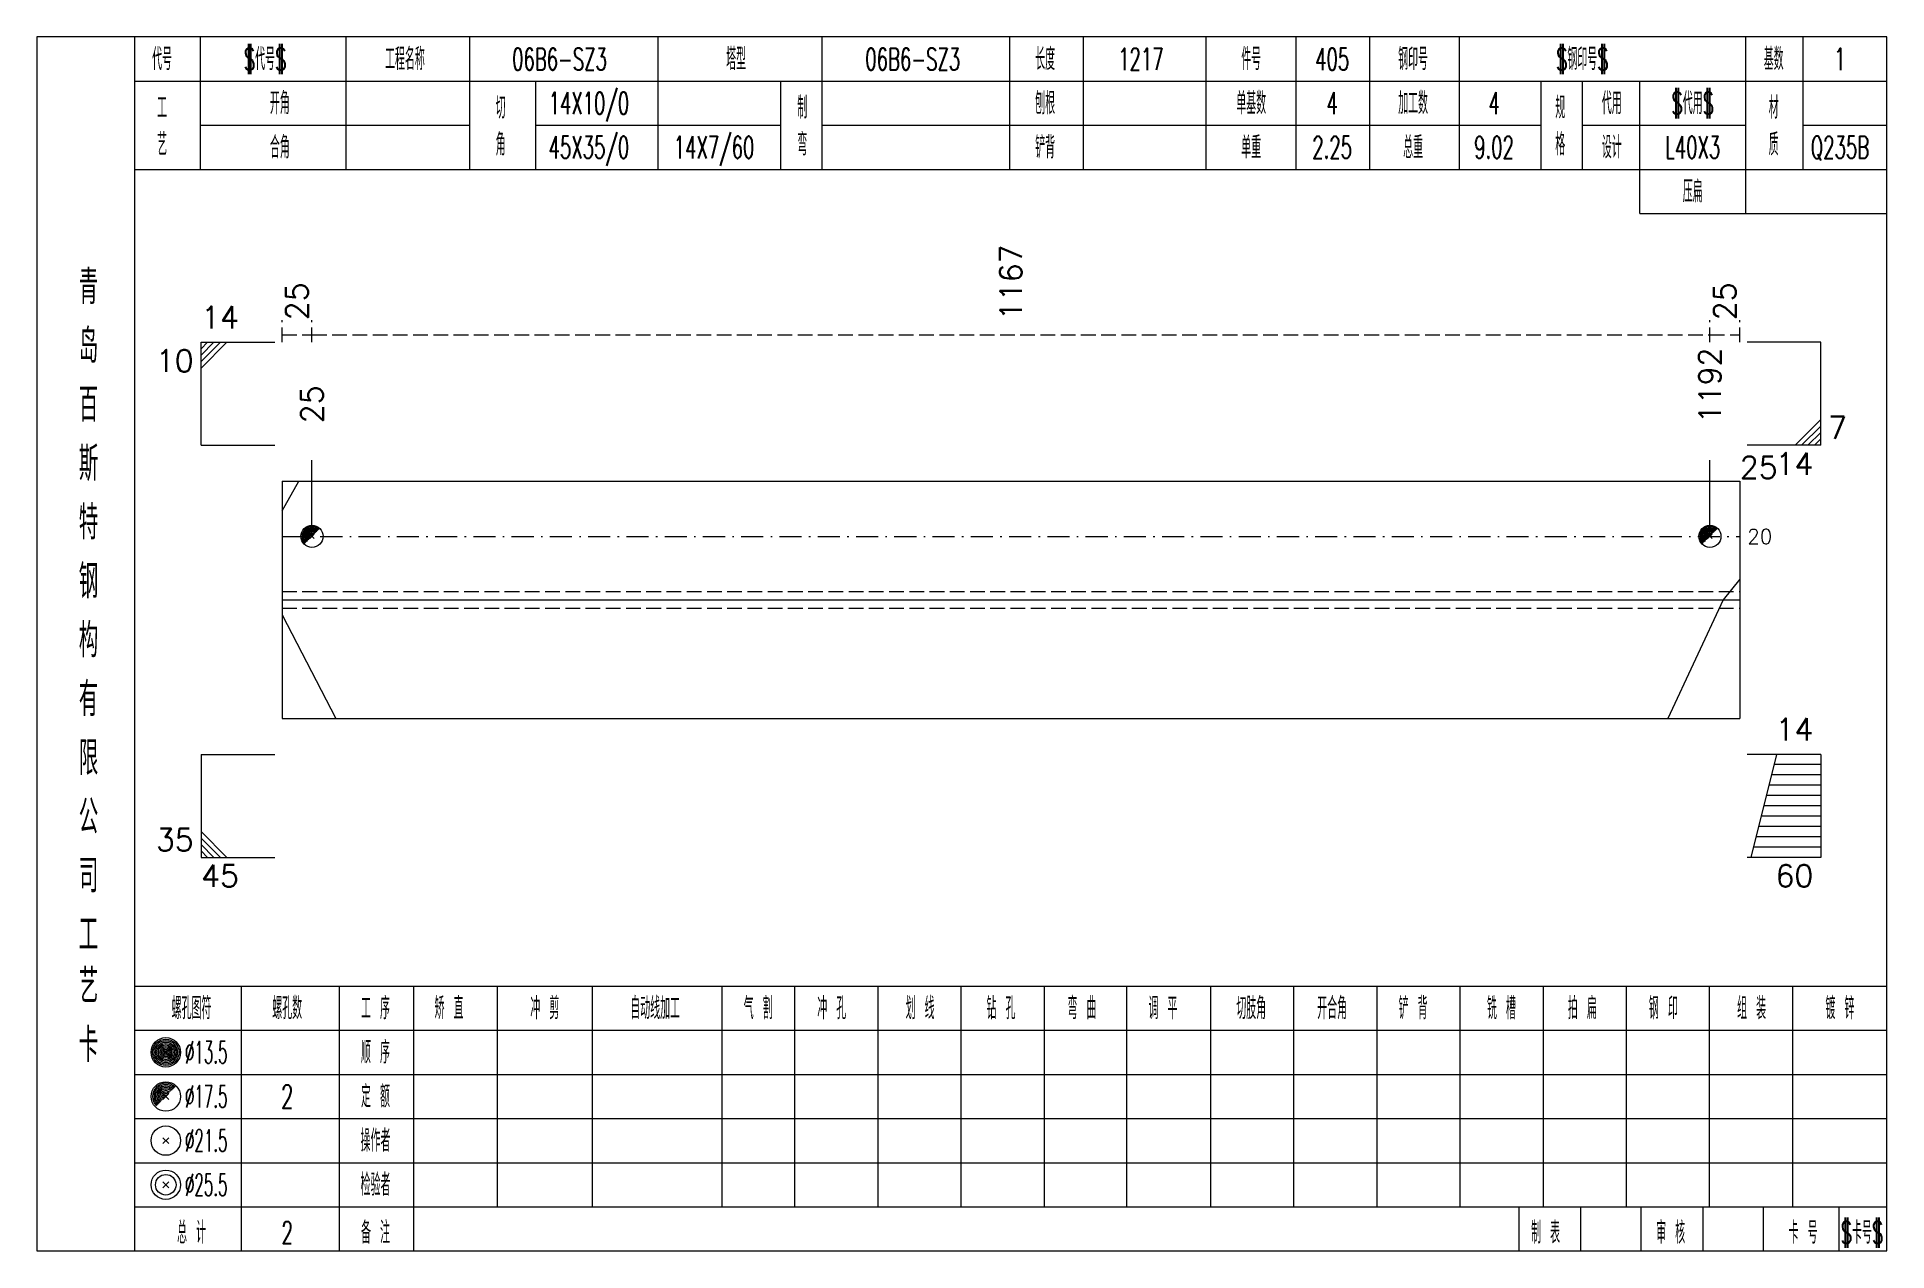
# Model space of a CAD drawing. Extents: x -533 to 8774, y 0 to 7979.
# Drawn here: x 3514 to 3765.4, y 5464 to 5629 of the extents above; entities that cross this region are included whole.
import ezdxf
from ezdxf.enums import TextEntityAlignment as Align

# ---------------------------------------------------------------- set-up
doc = ezdxf.new("R2010")
doc.units = 0
doc.header["$MEASUREMENT"] = 0
doc.linetypes.add('一点画线', pattern=[5.2, 3, -1, 0.2, -1])
doc.linetypes.add('虚线', pattern=[2.75, 2, -0.75])
doc.layers.get('0').update_dxf_attribs({"linetype": 'CONTINUOUS', "lineweight": 25})
for name, color, linetype, lineweight in [('1', 7, 'CONTINUOUS', 25), ('4', 7, 'CONTINUOUS', 25), ('5', 7, 'CONTINUOUS', 25)]:
    doc.layers.add(name, color=color, linetype=linetype, lineweight=lineweight)
doc.styles.get("Standard").update_dxf_attribs({"font": 'simplex.shx', "width": 0.7, "height": 3, "bigfont": 'gbhzfs.shx'})

msp = doc.modelspace()

# ---------------------------------------------------------------- texts
at = {"color": 8, "linetype": 'Continuous', "lineweight": 9}
for s, p in [('1167', (3646.35, 5590.51)), ('25', (3549.33, 5590.51)), ('25', (3743.37, 5590.51))]:
    msp.add_text(s, height=3, rotation=90, dxfattribs=at).set_placement(p, align=Align.MIDDLE_LEFT)
at = {"color": 7, "linetype": 'Continuous', "lineweight": 13}
for s, p in [('14', (3536.3, 5588.51)), ('7', (3757.4, 5573.51))]:
    msp.add_text(s, height=3, dxfattribs=at).set_placement(p, align=Align.BOTTOM_LEFT)
for s, p in [('10', (3535.3, 5586.51)), ('14', (3755.4, 5572.51)), ('60', (3755.4, 5516.51))]:
    msp.add_text(s, height=3, dxfattribs=at).set_placement(p, align=Align.TOP_RIGHT)
for s, p in [('1192', (3741.33, 5576.51)), ('25', (3551.37, 5576.51))]:
    msp.add_text(s, height=3, rotation=90, dxfattribs=at).set_placement(p, align=Align.MIDDLE_LEFT)
for s, height, p in [('25', 3, (3745.4, 5570.51)), ('20', 2, (3746.4, 5561.13))]:
    msp.add_text(s, height=height, dxfattribs=at).set_placement(p, align=Align.MIDDLE_LEFT)
for s, p in [('14', (3755.4, 5532.51)), ('35', (3535.3, 5517.51))]:
    msp.add_text(s, height=3, dxfattribs=at).set_placement(p, align=Align.BOTTOM_RIGHT)
msp.add_text('45', height=3, dxfattribs=at).set_placement((3536.3, 5516.51), align=Align.TOP_LEFT)
at = {"layer": '4', "color": 1, "linetype": 'Continuous', "lineweight": 13}
for s, height, width, p in [('代号', 3, 0.6, (3531, 5626.01)), ('$代号$', 3, 0.6, (3545, 5626.01)), ('工程名称', 3, 0.6, (3564, 5626.01)), ('06B6-SZ3', 3, 0.6, (3585, 5626.01)), ('塔型', 3, 0.6, (3609, 5626.01)), ('06B6-SZ3', 3, 0.6, (3633, 5626.01)), ('长度', 3, 0.6, (3651, 5626.01)), ('1217', 3, 0.6, (3664, 5626.01)), ('件号', 3, 0.6, (3679, 5626.01)), ('405', 3, 0.6, (3690, 5626.01)), ('钢印号', 3, 0.6, (3701, 5626.01)), ('$钢印号$', 3, 0.6, (3724, 5626.01)), ('基数', 3, 0.6, (3750, 5626.01)), ('1', 3, 0.6, (3759, 5626.01)), ('开角', 3, 0.6, (3547, 5620.01)), ('14X10/0', 3, 0.6, (3589, 5620.01)), ('刨根', 3, 0.6, (3651, 5620.01)), ('单基数', 3, 0.6, (3679, 5620.01)), ('4', 3, 0.6, (3690, 5620.01)), ('加工数', 3, 0.6, (3701, 5620.01)), ('4', 3, 0.6, (3712, 5620.01)), ('代用', 3, 0.6, (3728, 5620.01)), ('$代用$', 3, 0.6, (3739, 5620.01)), ('工', 3, 0.6, (3531, 5619.41)), ('切', 3, 0.6, (3577, 5619.41)), ('制', 3, 0.6, (3618, 5619.41)), ('规', 3, 0.6, (3721, 5619.41)), ('材', 3, 0.6, (3750, 5619.41)), ('艺', 3, 0.6, (3531, 5614.41)), ('合角', 3, 0.6, (3547, 5614.01)), ('角', 3, 0.6, (3577, 5614.41)), ('45X35/0', 3, 0.6, (3589, 5614.01)), ('14X7/60', 3, 0.6, (3606, 5614.01)), ('弯', 3, 0.6, (3618, 5614.41)), ('铲背', 3, 0.6, (3651, 5614.01)), ('单重', 3, 0.6, (3679, 5614.01)), ('2.25', 3, 0.6, (3690, 5614.01)), ('总重', 3, 0.6, (3701, 5614.01)), ('9.02', 3, 0.6, (3712, 5614.01)), ('格', 3, 0.6, (3721, 5614.41)), ('设计', 3, 0.6, (3728, 5614.01)), ('L40X3', 3, 0.6, (3739, 5614.01)), ('质', 3, 0.6, (3750, 5614.41)), ('Q235B', 3, 0.6, (3759, 5614.01)), ('压扁', 3, 0.6, (3739, 5608.01)), ('青', 4.6, 0.8, (3521, 5595.01)), ('岛', 4.6, 0.8, (3521, 5587.01)), ('百', 4.6, 0.8, (3521, 5579.01)), ('斯', 4.6, 0.8, (3521, 5571.01)), ('特', 4.6, 0.8, (3521, 5563.01)), ('钢', 4.6, 0.8, (3521, 5555.01)), ('构', 4.6, 0.8, (3521, 5547.01)), ('有', 4.6, 0.8, (3521, 5539.01)), ('限', 4.6, 0.8, (3521, 5531.01)), ('公', 4.6, 0.8, (3521, 5523.01)), ('司', 4.6, 0.8, (3521, 5515.01)), ('工', 4.6, 0.8, (3521, 5507.01)), ('艺', 4.6, 0.8, (3521, 5500.01)), ('螺孔图符', 3, 0.6, (3535, 5497.01)), ('螺孔数', 3, 0.6, (3548, 5497.01)), ('工 序', 3, 0.6, (3560, 5497.01)), ('矫 直', 3, 0.6, (3570, 5497.01)), ('冲 剪', 3, 0.6, (3583, 5497.01)), ('自动线加工', 3, 0.6, (3598, 5497.01)), ('气 割', 3, 0.6, (3612, 5497.01)), ('冲 孔', 3, 0.6, (3622, 5497.01)), ('划 线', 3, 0.6, (3634, 5497.01)), ('钻 孔', 3, 0.6, (3645, 5497.01)), ('弯 曲', 3, 0.6, (3656, 5497.01)), ('调 平', 3, 0.6, (3667, 5497.01)), ('切肢角', 3, 0.6, (3679, 5497.01)), ('开合角', 3, 0.6, (3690, 5497.01)), ('铲 背', 3, 0.6, (3701, 5497.01)), ('铣 槽', 3, 0.6, (3713, 5497.01)), ('拍 扁', 3, 0.6, (3724, 5497.01)), ('钢 印', 3, 0.6, (3735, 5497.01)), ('组 装', 3, 0.6, (3747, 5497.01)), ('镀 锌', 3, 0.6, (3759, 5497.01)), ('卡', 4.6, 0.8, (3521, 5492.01)), ('%%C13.5', 3, 0.5, (3537, 5491.01)), ('顺 序', 3, 0.6, (3560, 5491.01)), ('%%C17.5', 3, 0.5, (3537, 5485.01)), ('2', 3.2, 0.6, (3548, 5485.01)), ('定 额', 3, 0.6, (3560, 5485.01)), ('操作者', 3, 0.6, (3560, 5479.01)), ('%%C21.5', 3, 0.5, (3537, 5479.01)), ('%%C25.5', 3, 0.5, (3537, 5473.01)), ('检验者', 3, 0.6, (3560, 5473.01)), ('总 计', 3, 0.6, (3535, 5466.51)), ('2', 3, 0.6, (3548, 5466.51)), ('备 注', 3, 0.6, (3560, 5466.51)), ('制 表', 3, 0.6, (3719, 5466.51)), ('审 核', 3, 0.6, (3736, 5466.51)), ('卡 号', 3, 0.6, (3754, 5466.51)), ('$卡号$', 3, 0.6, (3762, 5466.51))]:
    msp.add_text(s, height=height, dxfattribs=dict(at, width=width)).set_placement(p, align=Align.MIDDLE_CENTER)

# ---------------------------------------------------------------- blocks, each defined once
blk = doc.blocks.new('孔17.5')
at = {"layer": '5', "color": 7, "linetype": 'Continuous', "lineweight": 0}
for p, q in [((-0.2, -0.2), (0.2, 0.2)), ((-0.2, 0.2), (0.2, -0.2))]:
    blk.add_line(p, q, dxfattribs=at)
at = {"layer": '5', "color": 7, "linetype": 'Continuous', "lineweight": 13}
blk.add_circle((0, 0), 1, dxfattribs=at)
for radius in [0.9, 0.8, 0.7, 0.6, 0.5, 0.4, 0.3, 0.2, 0.1]:
    blk.add_arc((0, 0), radius, 45, 225, dxfattribs=at)

# ---------------------------------------------------------------- linework, layer by layer
at = {"color": 8, "linetype": '虚线', "lineweight": 9}
for p, q in [((3547.3, 5587.51), (3547.3, 5590.51)), ((3551.37, 5587.51), (3551.37, 5590.51)), ((3551.37, 5587.51), (3551.37, 5590.51)), ((3741.33, 5587.51), (3741.33, 5590.51)), ((3741.33, 5587.51), (3741.33, 5590.51)), ((3745.4, 5587.51), (3745.4, 5590.51)), ((3547.3, 5588.51), (3551.37, 5588.51)), ((3551.37, 5588.51), (3741.33, 5588.51)), ((3741.33, 5588.51), (3745.4, 5588.51))]:
    msp.add_line(p, q, dxfattribs=at)
at = {"color": 7, "linetype": 'Continuous', "lineweight": 13}
for p, q in [((3536.3, 5587.51), (3546.3, 5587.51)), ((3536.3, 5573.51), (3536.3, 5587.51)), ((3537.18, 5587.51), (3536.3, 5586.63)), ((3538.05, 5587.51), (3536.3, 5585.76)), ((3538.93, 5587.51), (3536.3, 5584.88)), ((3539.8, 5587.51), (3536.3, 5584.01)), ((3756.4, 5587.51), (3746.4, 5587.51)), ((3756.4, 5573.51), (3756.4, 5587.51)), ((3752.9, 5573.51), (3756.4, 5577.01)), ((3753.78, 5573.51), (3756.4, 5576.13)), ((3754.65, 5573.51), (3756.4, 5575.26)), ((3755.53, 5573.51), (3756.4, 5574.38)), ((3536.3, 5573.51), (3546.3, 5573.51)), ((3551.37, 5561.13), (3551.37, 5571.51)), ((3741.33, 5561.13), (3741.33, 5571.51)), ((3756.4, 5573.51), (3746.4, 5573.51)), ((3547.3, 5564.6), (3549.58, 5568.63)), ((3745.4, 5555.33), (3743.12, 5552.51)), ((3743.12, 5552.51), (3735.63, 5536.38)), ((3547.3, 5550.49), (3554.62, 5536.38)), ((3536.3, 5531.51), (3546.3, 5531.51)), ((3536.3, 5531.51), (3536.3, 5517.51)), ((3756.4, 5531.51), (3746.4, 5531.51)), ((3750.4, 5531.51), (3746.9, 5517.51)), ((3756.4, 5531.51), (3756.4, 5517.51)), ((3756.4, 5528.71), (3749.7, 5528.71)), ((3756.4, 5530.11), (3750.05, 5530.11)), ((3756.4, 5525.91), (3749, 5525.91)), ((3756.4, 5527.31), (3749.35, 5527.31)), ((3756.4, 5524.51), (3748.65, 5524.51)), ((3539.8, 5517.51), (3536.3, 5521.01)), ((3756.4, 5521.71), (3747.95, 5521.71)), ((3756.4, 5523.11), (3748.3, 5523.11)), ((3538.93, 5517.51), (3536.3, 5520.13)), ((3538.05, 5517.51), (3536.3, 5519.26)), ((3537.18, 5517.51), (3536.3, 5518.38)), ((3756.4, 5518.91), (3747.25, 5518.91)), ((3756.4, 5520.31), (3747.6, 5520.31)), ((3536.3, 5517.51), (3546.3, 5517.51)), ((3756.4, 5517.51), (3746.4, 5517.51))]:
    msp.add_line(p, q, dxfattribs=at)
at = {"color": 7, "linetype": 'Continuous', "lineweight": 18}
for p, q in [((3547.3, 5568.63), (3547.3, 5536.38)), ((3547.3, 5568.63), (3745.4, 5568.63)), ((3745.4, 5568.63), (3745.4, 5536.38)), ((3547.3, 5552.51), (3745.4, 5552.51))]:
    msp.add_line(p, q, dxfattribs=at)
at = {"color": 3, "linetype": '一点画线', "lineweight": 13}
msp.add_line((3547.3, 5561.13), (3745.4, 5561.13), dxfattribs=at)
at = {"color": 1, "linetype": '虚线', "lineweight": 18}
for p, q in [((3547.3, 5553.63), (3745.4, 5553.63)), ((3547.3, 5551.38), (3745.4, 5551.38))]:
    msp.add_line(p, q, dxfattribs=at)
at = {"layer": '1', "color": 7, "linetype": 'Continuous', "lineweight": 18}
msp.add_line((3547.3, 5536.38), (3745.4, 5536.38), dxfattribs=at)
at = {"layer": '4', "color": 1, "linetype": 'Continuous', "lineweight": 18}
for p, q in [((3527.3, 5464.01), (3527.3, 5629.01)), ((3536.2, 5611.01), (3536.2, 5629.01)), ((3556, 5611.01), (3556, 5629.01)), ((3572.8, 5611.01), (3572.8, 5629.01)), ((3598.4, 5611.01), (3598.4, 5629.01)), ((3620.7, 5611.01), (3620.7, 5629.01)), ((3646.2, 5611.01), (3646.2, 5629.01)), ((3656.2, 5611.01), (3656.2, 5629.01)), ((3672.9, 5611.01), (3672.9, 5629.01)), ((3685.1, 5611.01), (3685.1, 5629.01)), ((3695.1, 5611.01), (3695.1, 5629.01)), ((3707.3, 5611.01), (3707.3, 5629.01)), ((3746.2, 5605.01), (3746.2, 5629.01)), ((3754, 5611.01), (3754, 5629.01)), ((3527.3, 5623.01), (3765.4, 5623.01)), ((3581.8, 5611.01), (3581.8, 5623.01)), ((3615.1, 5611.01), (3615.1, 5623.01)), ((3718.4, 5611.01), (3718.4, 5623.01)), ((3724, 5611.01), (3724, 5623.01)), ((3731.8, 5605.01), (3731.8, 5623.01)), ((3536.2, 5617.01), (3572.8, 5617.01)), ((3581.8, 5617.01), (3615.1, 5617.01)), ((3620.7, 5617.01), (3718.4, 5617.01)), ((3724, 5617.01), (3746.2, 5617.01)), ((3754, 5617.01), (3765.4, 5617.01)), ((3527.3, 5611.01), (3765.4, 5611.01)), ((3731.8, 5605.01), (3765.4, 5605.01)), ((3527.3, 5500.01), (3765.4, 5500.01)), ((3541.8, 5464.01), (3541.8, 5500.01)), ((3555.1, 5464.01), (3555.1, 5500.01)), ((3565.2, 5464.01), (3565.2, 5500.01)), ((3576.6, 5470.01), (3576.6, 5500.01)), ((3589.5, 5470.01), (3589.5, 5500.01)), ((3607.1, 5470.01), (3607.1, 5500.01)), ((3617, 5470.01), (3617, 5500.01)), ((3628.3, 5470.01), (3628.3, 5500.01)), ((3639.6, 5470.01), (3639.6, 5500.01)), ((3650.9, 5470.01), (3650.9, 5500.01)), ((3662.1, 5470.01), (3662.1, 5500.01)), ((3673.5, 5470.01), (3673.5, 5500.01)), ((3684.8, 5470.01), (3684.8, 5500.01)), ((3696.1, 5470.01), (3696.1, 5500.01)), ((3707.4, 5470.01), (3707.4, 5500.01)), ((3718.7, 5470.01), (3718.7, 5500.01)), ((3730, 5470.01), (3730, 5500.01)), ((3741.3, 5470.01), (3741.3, 5500.01)), ((3752.6, 5470.01), (3752.6, 5500.01)), ((3527.3, 5494.01), (3765.4, 5494.01)), ((3527.3, 5488.01), (3765.4, 5488.01)), ((3527.3, 5482.01), (3765.4, 5482.01)), ((3527.3, 5476.01), (3765.4, 5476.01)), ((3527.3, 5470.01), (3765.4, 5470.01)), ((3715.4, 5464.01), (3715.4, 5470.01)), ((3723.8, 5464.01), (3723.8, 5470.01)), ((3732, 5464.01), (3732, 5470.01)), ((3740.4, 5464.01), (3740.4, 5470.01)), ((3748.6, 5464.01), (3748.6, 5470.01)), ((3758.9, 5464.01), (3758.9, 5470.01))]:
    msp.add_line(p, q, dxfattribs=at)
at = {"layer": '4', "color": 7, "linetype": 'Continuous', "lineweight": 13}
for p, q in [((3531.3, 5490.81), (3531.7, 5491.21)), ((3531.7, 5490.81), (3531.3, 5491.21)), ((3531.1, 5478.61), (3531.9, 5479.41)), ((3531.9, 5478.61), (3531.1, 5479.41)), ((3531.1, 5472.61), (3531.9, 5473.41)), ((3531.9, 5472.61), (3531.1, 5473.41))]:
    msp.add_line(p, q, dxfattribs=at)
at = {"layer": '4', "color": 7, "linetype": 'Continuous', "lineweight": 0}
for p, q in [((3531.1, 5484.61), (3531.9, 5485.41)), ((3531.1, 5485.41), (3531.9, 5484.61))]:
    msp.add_line(p, q, dxfattribs=at)
at = {"layer": '4', "color": 1, "linetype": 'Continuous', "lineweight": 18}
msp.add_lwpolyline([(3514, 5629.01), (3514, 5464.01), (3765.4, 5464.01), (3765.4, 5629.01)], close=True, dxfattribs=at)
at = {"layer": '4', "color": 7, "linetype": 'Continuous', "lineweight": 13}
for centre, radius in [((3531.5, 5491.01), 2), ((3531.5, 5491.01), 1.8), ((3531.5, 5491.01), 1.6), ((3531.5, 5491.01), 1.4), ((3531.5, 5491.01), 1.2), ((3531.5, 5491.01), 1), ((3531.5, 5491.01), 0.8), ((3531.5, 5491.01), 0.6), ((3531.5, 5491.01), 0.4), ((3531.5, 5491.01), 0.2), ((3531.5, 5485.01), 2), ((3531.5, 5479.01), 2), ((3531.5, 5473.01), 2), ((3531.5, 5473.01), 1.4)]:
    msp.add_circle(centre, radius, dxfattribs=at)
for radius in [1.8, 1.6, 1.4, 1.2, 1, 0.8, 0.6, 0.4, 0.2]:
    msp.add_arc((3531.5, 5485.01), radius, 45, 225, dxfattribs=at)

# ---------------------------------------------------------------- block references
at = {"color": 7, "linetype": 'Continuous', "lineweight": 13, "xscale": 1.5, "yscale": 1.5, "zscale": 1.5}
for p in [(3551.37, 5561.13), (3741.33, 5561.13)]:
    msp.add_blockref('孔17.5', p, dxfattribs=at)

msp.set_redraw_order([(e.dxf.handle, doc.entitydb.next_handle()) for e in msp.query("TEXT MTEXT ATTDEF DIMENSION ARC_DIMENSION")])  # texts and dimensions are drawn at this point

doc.saveas('drawing.dxf')
